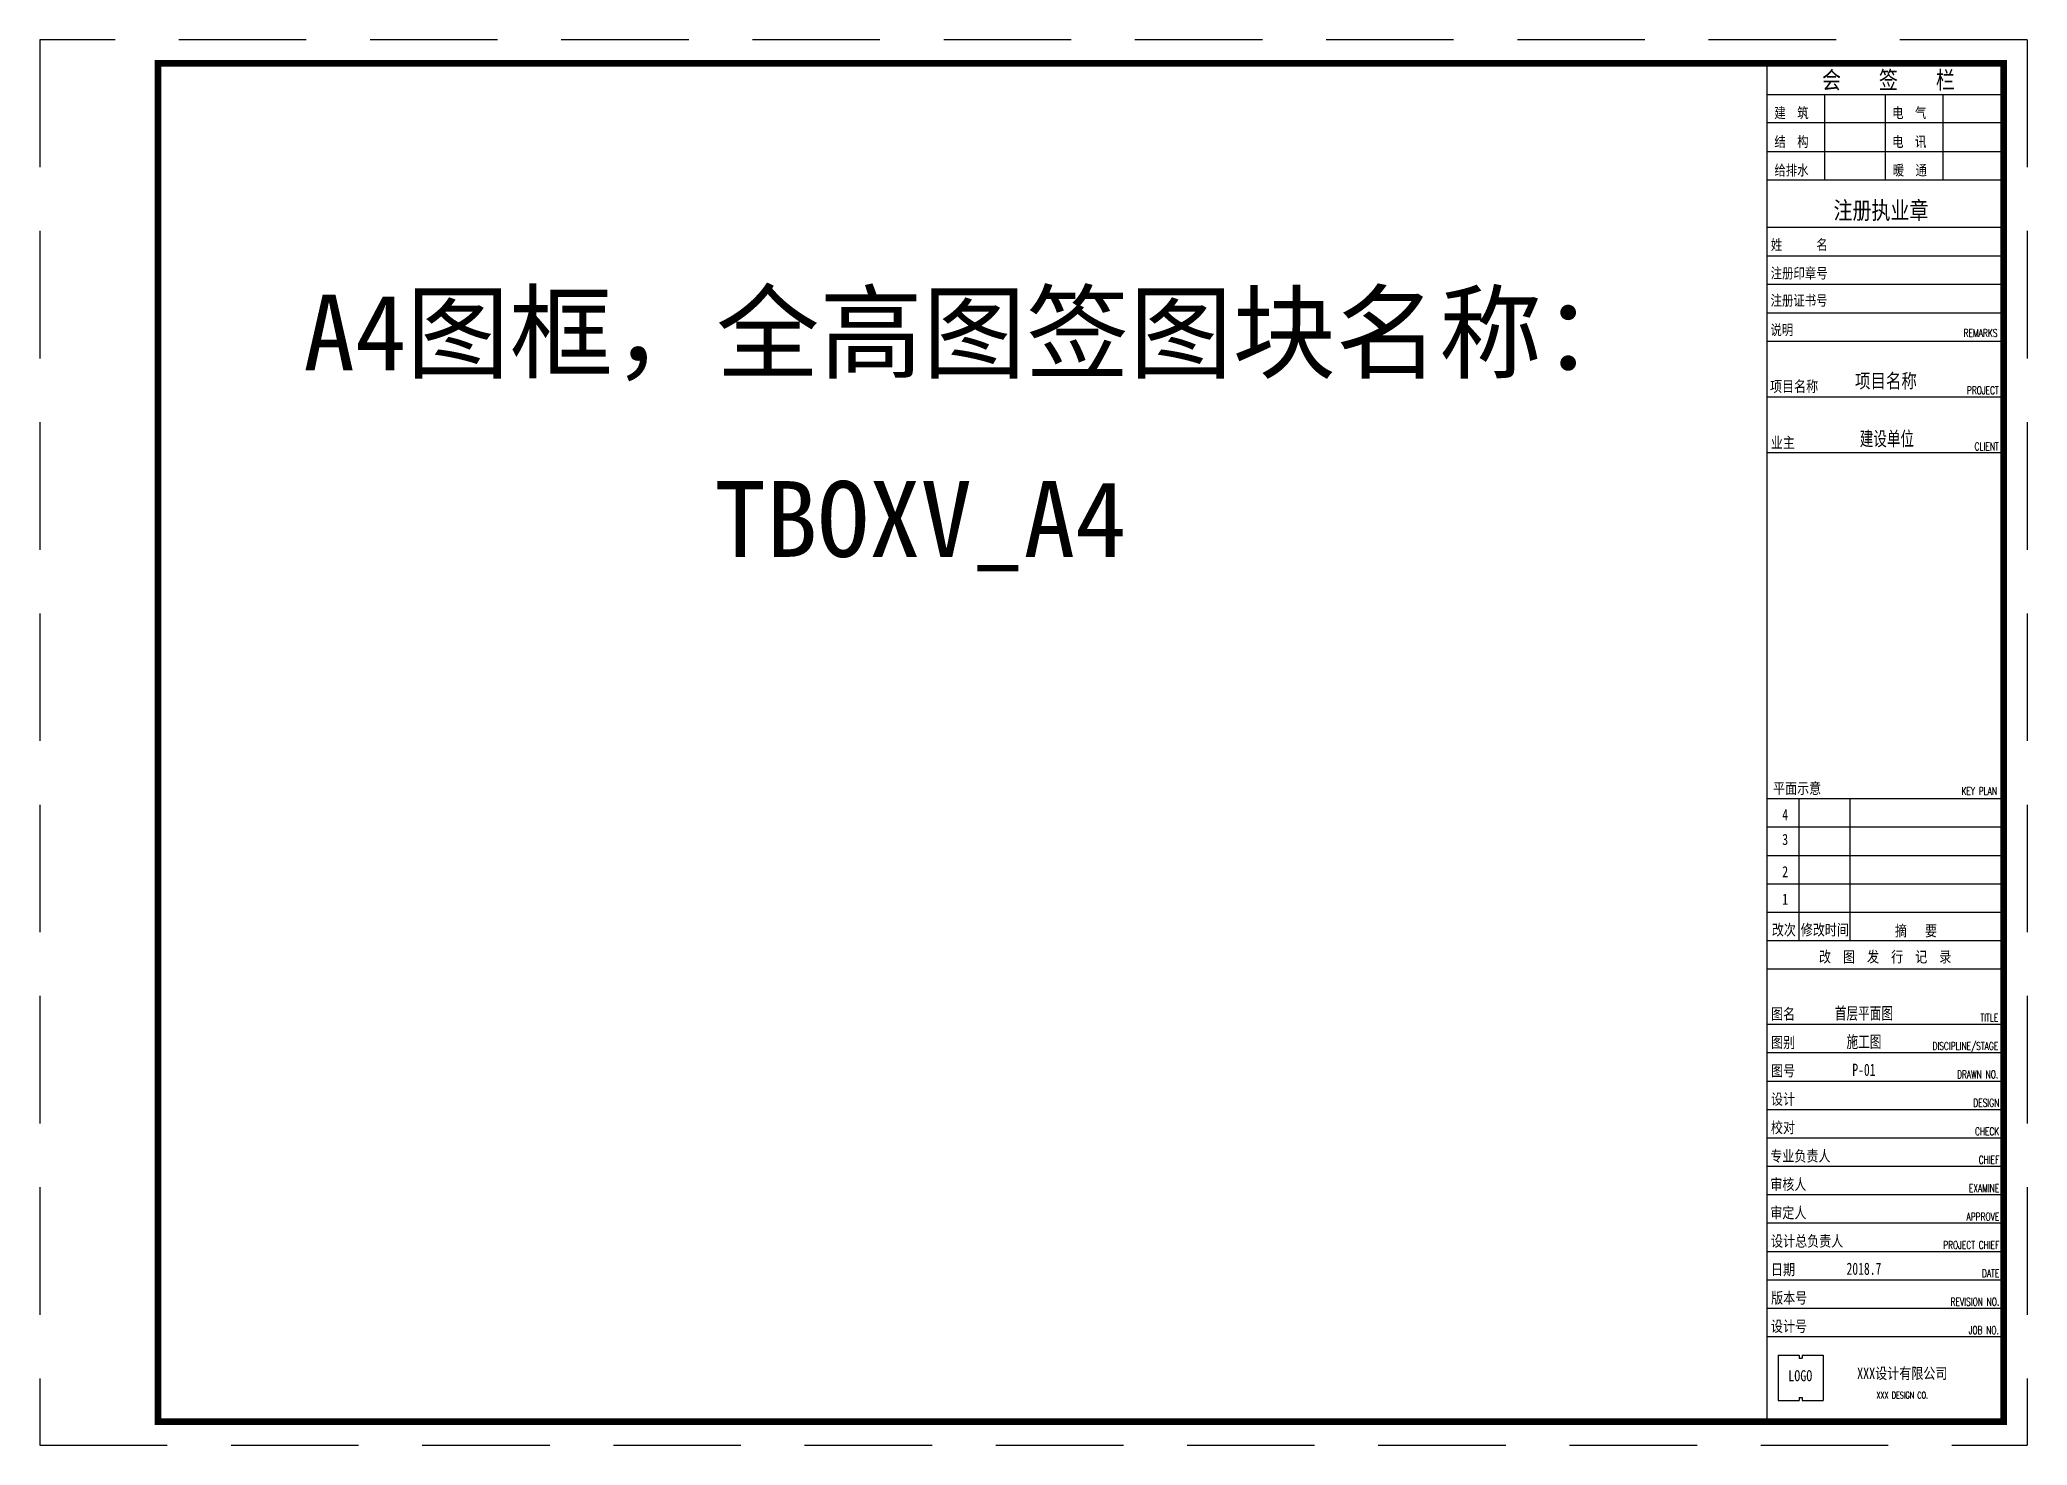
# Model space of a CAD drawing. Header units: millimetres. Extents: x -204 to 3828, y -2242 to 1531.
# Drawn here: x -187.8 to 109.2, y 16.4 to 226.4 of the extents above; entities that cross this region are included whole.
import ezdxf
from ezdxf.enums import TextEntityAlignment as Align

# ---------------------------------------------------------------- set-up
doc = ezdxf.new("R2010")
doc.units = ezdxf.units.MM
doc.linetypes.add('HIDDEN', pattern=[9.525, 6.35, -3.175])
doc.styles.add('ROMANS', font='romans.shx', dxfattribs={"width": 0.8})
doc.styles.get("Standard").update_dxf_attribs({"font": 'SimSun.ttf'})
doc.styles.add('黑体', font='')
doc.styles.get('黑体').set_extended_font_data('SimHei')

msp = doc.modelspace()

# ---------------------------------------------------------------- texts
at = {"color": 6, "width": 1.000102}
for s, height, p in [('A4图框，全高图签图块名称：', 11.3131, (-148.46, 177.03)), ('TBOXV_A4', 11.313, (-87.01, 149.17))]:
    msp.add_text(s, height=height, dxfattribs=at).set_placement(p)

# ---------------------------------------------------------------- blocks, each defined once
blk = doc.blocks.new('TBOXV_A4')
for p, q in [((-35.36, 202.93), (-35.36, -0.02)), ((0, 202.93), (-35.36, 202.93)), ((0, 0), (0, 202.93)), ((0, 198.22), (-35.36, 198.22)), ((-26.77, 198.22), (-26.77, 185.49)), ((-17.68, 198.22), (-17.68, 185.49)), ((-9.09, 198.22), (-9.09, 185.49)), ((0, 194.05), (-35.36, 194.05)), ((0, 189.73), (-35.36, 189.73)), ((0, 185.49), (-35.36, 185.49)), ((0, 178.42), (-35.36, 178.42)), ((-35.36, 174.17), (0, 174.17)), ((-35.36, 169.93), (0, 169.93)), ((-35.36, 165.69), (0, 165.69)), ((-35.36, 161.45), (0, 161.45)), ((-35.36, 153.14), (0, 153.14)), ((0, 144.75), (-35.36, 144.75)), ((-35.36, 93.09), (0, 93.09)), ((-30.55, 71.88), (-30.55, 93.09)), ((-22.94, 71.88), (-22.94, 93.09)), ((-35.36, 88.85), (0, 88.85)), ((-35.36, 84.61), (0, 84.61)), ((-35.36, 80.36), (0, 80.36)), ((-35.36, 76.12), (0, 76.12)), ((-35.36, 71.88), (0, 71.88)), ((-35.36, 67.64), (0, 67.64)), ((-35.36, 59.37), (0, 59.37)), ((-35.36, 55.13), (0, 55.13)), ((-35.36, 50.89), (0, 50.89)), ((-35.36, 46.65), (0, 46.65)), ((-35.36, 42.4), (0, 42.4)), ((-35.36, 38.16), (0, 38.16)), ((-35.36, 33.92), (0, 33.92)), ((-35.36, 29.68), (0, 29.68)), ((-35.36, 25.43), (0, 25.43)), ((-35.36, 21.19), (0, 21.19)), ((-35.36, 16.95), (0, 16.95)), ((-35.36, 12.71), (0, 12.71)), ((-35.36, -0.02), (0, 0))]:
    blk.add_line(p, q)
at = {"lineweight": -3}
for p, q in [((-33.71, 9.91), (-30.57, 9.91)), ((-33.71, 9.91), (-33.71, 3.17)), ((-30.57, 9.91), (-30.57, 9.46)), ((-30.57, 9.46), (-30.12, 9.46)), ((-30.12, 9.91), (-26.97, 9.91)), ((-30.12, 9.91), (-30.12, 9.46)), ((-26.97, 9.91), (-26.97, 3.17)), ((-33.71, 3.17), (-30.57, 3.17)), ((-30.57, 3.62), (-30.12, 3.62)), ((-30.57, 3.62), (-30.57, 3.17)), ((-30.12, 3.62), (-30.12, 3.17)), ((-30.12, 3.17), (-26.97, 3.17))]:
    blk.add_line(p, q, dxfattribs=at)
at = {"style": '黑体', "width": 0.800082}
for s, height, p in [('会    签    栏', 2.6012, (-27.13, 199.16)), ('建  筑', 1.561, (-34.25, 194.77)), ('电  气', 1.561, (-16.65, 194.77)), ('结  构', 1.561, (-34.25, 190.45)), ('电  讯', 1.561, (-16.65, 190.45)), ('给排水', 1.561, (-34.25, 186.2)), ('暖  通', 1.561, (-16.57, 186.2)), ('注册执业章', 2.601, (-25.42, 179.68)), ('姓      名', 1.561, (-34.78, 175.05)), ('注册印章号', 1.561, (-34.81, 170.81)), ('注册证书号', 1.561, (-34.82, 166.74)), ('说明', 1.561, (-34.84, 162.35)), ('项目名称', 1.65, (-34.91, 153.85)), ('业主', 1.65, (-34.79, 145.46)), ('平面示意', 1.65, (-34.45, 93.8)), ('4', 1.65, (-33.09, 89.86)), ('3', 1.65, (-33.09, 86.16)), ('2', 1.65, (-33.09, 81.34)), ('1', 1.65, (-33.09, 77.23)), ('图名', 1.65, (-34.75, 60.09)), ('图别', 1.65, (-34.75, 55.84)), ('图号', 1.65, (-34.75, 51.6)), ('设计', 1.65, (-34.75, 47.36)), ('校对', 1.65, (-34.76, 43.12)), ('专业负责人', 1.65, (-34.87, 38.87)), ('审核人', 1.65, (-34.87, 34.63)), ('审定人', 1.65, (-34.87, 30.39)), ('设计总负责人', 1.65, (-34.76, 26.15)), ('日期', 1.65, (-34.76, 21.9)), ('版本号', 1.65, (-34.74, 17.66)), ('设计号', 1.65, (-34.77, 13.42))]:
    blk.add_text(s, height=height, dxfattribs=at).set_placement(p)
at = {"style": 'ROMANS', "width": 0.700071}
for s, height, p in [('REMARKS', 1.171, (-0.91, 162.08)), ('PROJECT', 1.165, (-0.73, 153.52)), ('CLIENT', 1.165, (-0.73, 145.12)), ('KEY PLAN', 1.165, (-0.98, 93.63)), ('TITLE', 1.165, (-0.8, 59.78)), ('DISCIPLINE/STAGE', 1.1653, (-0.8, 55.53)), ('DRAWN NO.', 1.165, (-0.8, 51.29)), ('DESIGN', 1.165, (-0.64, 47.05)), ('CHECK', 1.165, (-0.64, 42.78)), ('CHIEF', 1.165, (-0.64, 38.53)), ('EXAMINE', 1.165, (-0.64, 34.29)), ('APPROVE', 1.165, (-0.64, 30.05)), ('PROJECT CHIEF', 1.1653, (-0.64, 25.81)), ('DATE', 1.165, (-0.64, 21.57)), ('REVISION NO.', 1.1653, (-0.64, 17.32)), ('JOB NO.', 1.165, (-0.71, 13.08))]:
    blk.add_text(s, height=height, dxfattribs=at).set_placement(p, align=Align.RIGHT)
for s, height, style, width, p in [('改次', 1.65, '黑体', 0.800082, (-32.84, 73.51)), ('修改时间', 1.65, '黑体', 0.800082, (-26.71, 73.51)), ('摘   要', 1.65, '黑体', 0.800082, (-13.09, 73.38)), ('改  图  发  行  记  录', 1.6498, '黑体', 0.800082, (-17.7, 69.48)), ('LOGO', 1.65, '黑体', 0.800082, (-30.38, 6.86)), ('XXX设计有限公司', 1.65, '黑体', 0.800082, (-15.14, 7.24)), ('XXX DESIGN CO.', 1.0026, 'ROMANS', 0.700071, (-15.14, 3.94))]:
    blk.add_text(s, height=height, dxfattribs=dict(style=style, width=width)).set_placement(p, align=Align.MIDDLE)
at = {"color": 2, "style": '黑体'}
for tag, height, width, p in [('项目名称', 2.12, 0.800082, (-17.58, 155.54)), ('建设单位', 2.12, 0.700071, (-17.44, 146.91)), ('图名', 1.82, 0.700071, (-20.87, 61.04)), ('图别', 1.82, 0.700071, (-20.87, 56.8)), ('图号', 1.82, 0.700071, (-20.87, 52.55)), ('日期', 1.82, 0.700071, (-20.87, 22.83))]:
    blk.add_attdef(tag, text='', height=height, dxfattribs=dict(at, width=width)).set_placement(p, align=Align.MIDDLE)

# ---------------------------------------------------------------- linework, layer by layer
at = {"color": 8, "linetype": 'HIDDEN', "ltscale": 3}
for p, q in [((109.16, 226.43), (-187.84, 226.43)), ((-187.84, 226.43), (-187.84, 16.43)), ((109.16, 226.43), (109.16, 16.43)), ((-187.84, 16.43), (109.16, 16.43))]:
    msp.add_line(p, q, dxfattribs=at)
at = {"color": 8, "linetype": 'HIDDEN', "ltscale": 3, "const_width": 1}
msp.add_lwpolyline([(105.62, 222.89), (-170.17, 222.89), (-170.17, 19.96), (105.62, 19.96)], close=True, dxfattribs=at)

# ---------------------------------------------------------------- block references
msp.add_blockref('TBOXV_A4', (105.62, 19.96)).add_auto_attribs({'日期': '2018.7', '图号': 'P-01', '图名': '首层平面图', '图别': '施工图', '建设单位': '建设单位', '项目名称': '项目名称'})

msp.set_redraw_order([(e.dxf.handle, doc.entitydb.next_handle()) for e in msp.query("TEXT MTEXT ATTDEF DIMENSION ARC_DIMENSION")])  # texts and dimensions are drawn at this point

doc.saveas('drawing.dxf')
